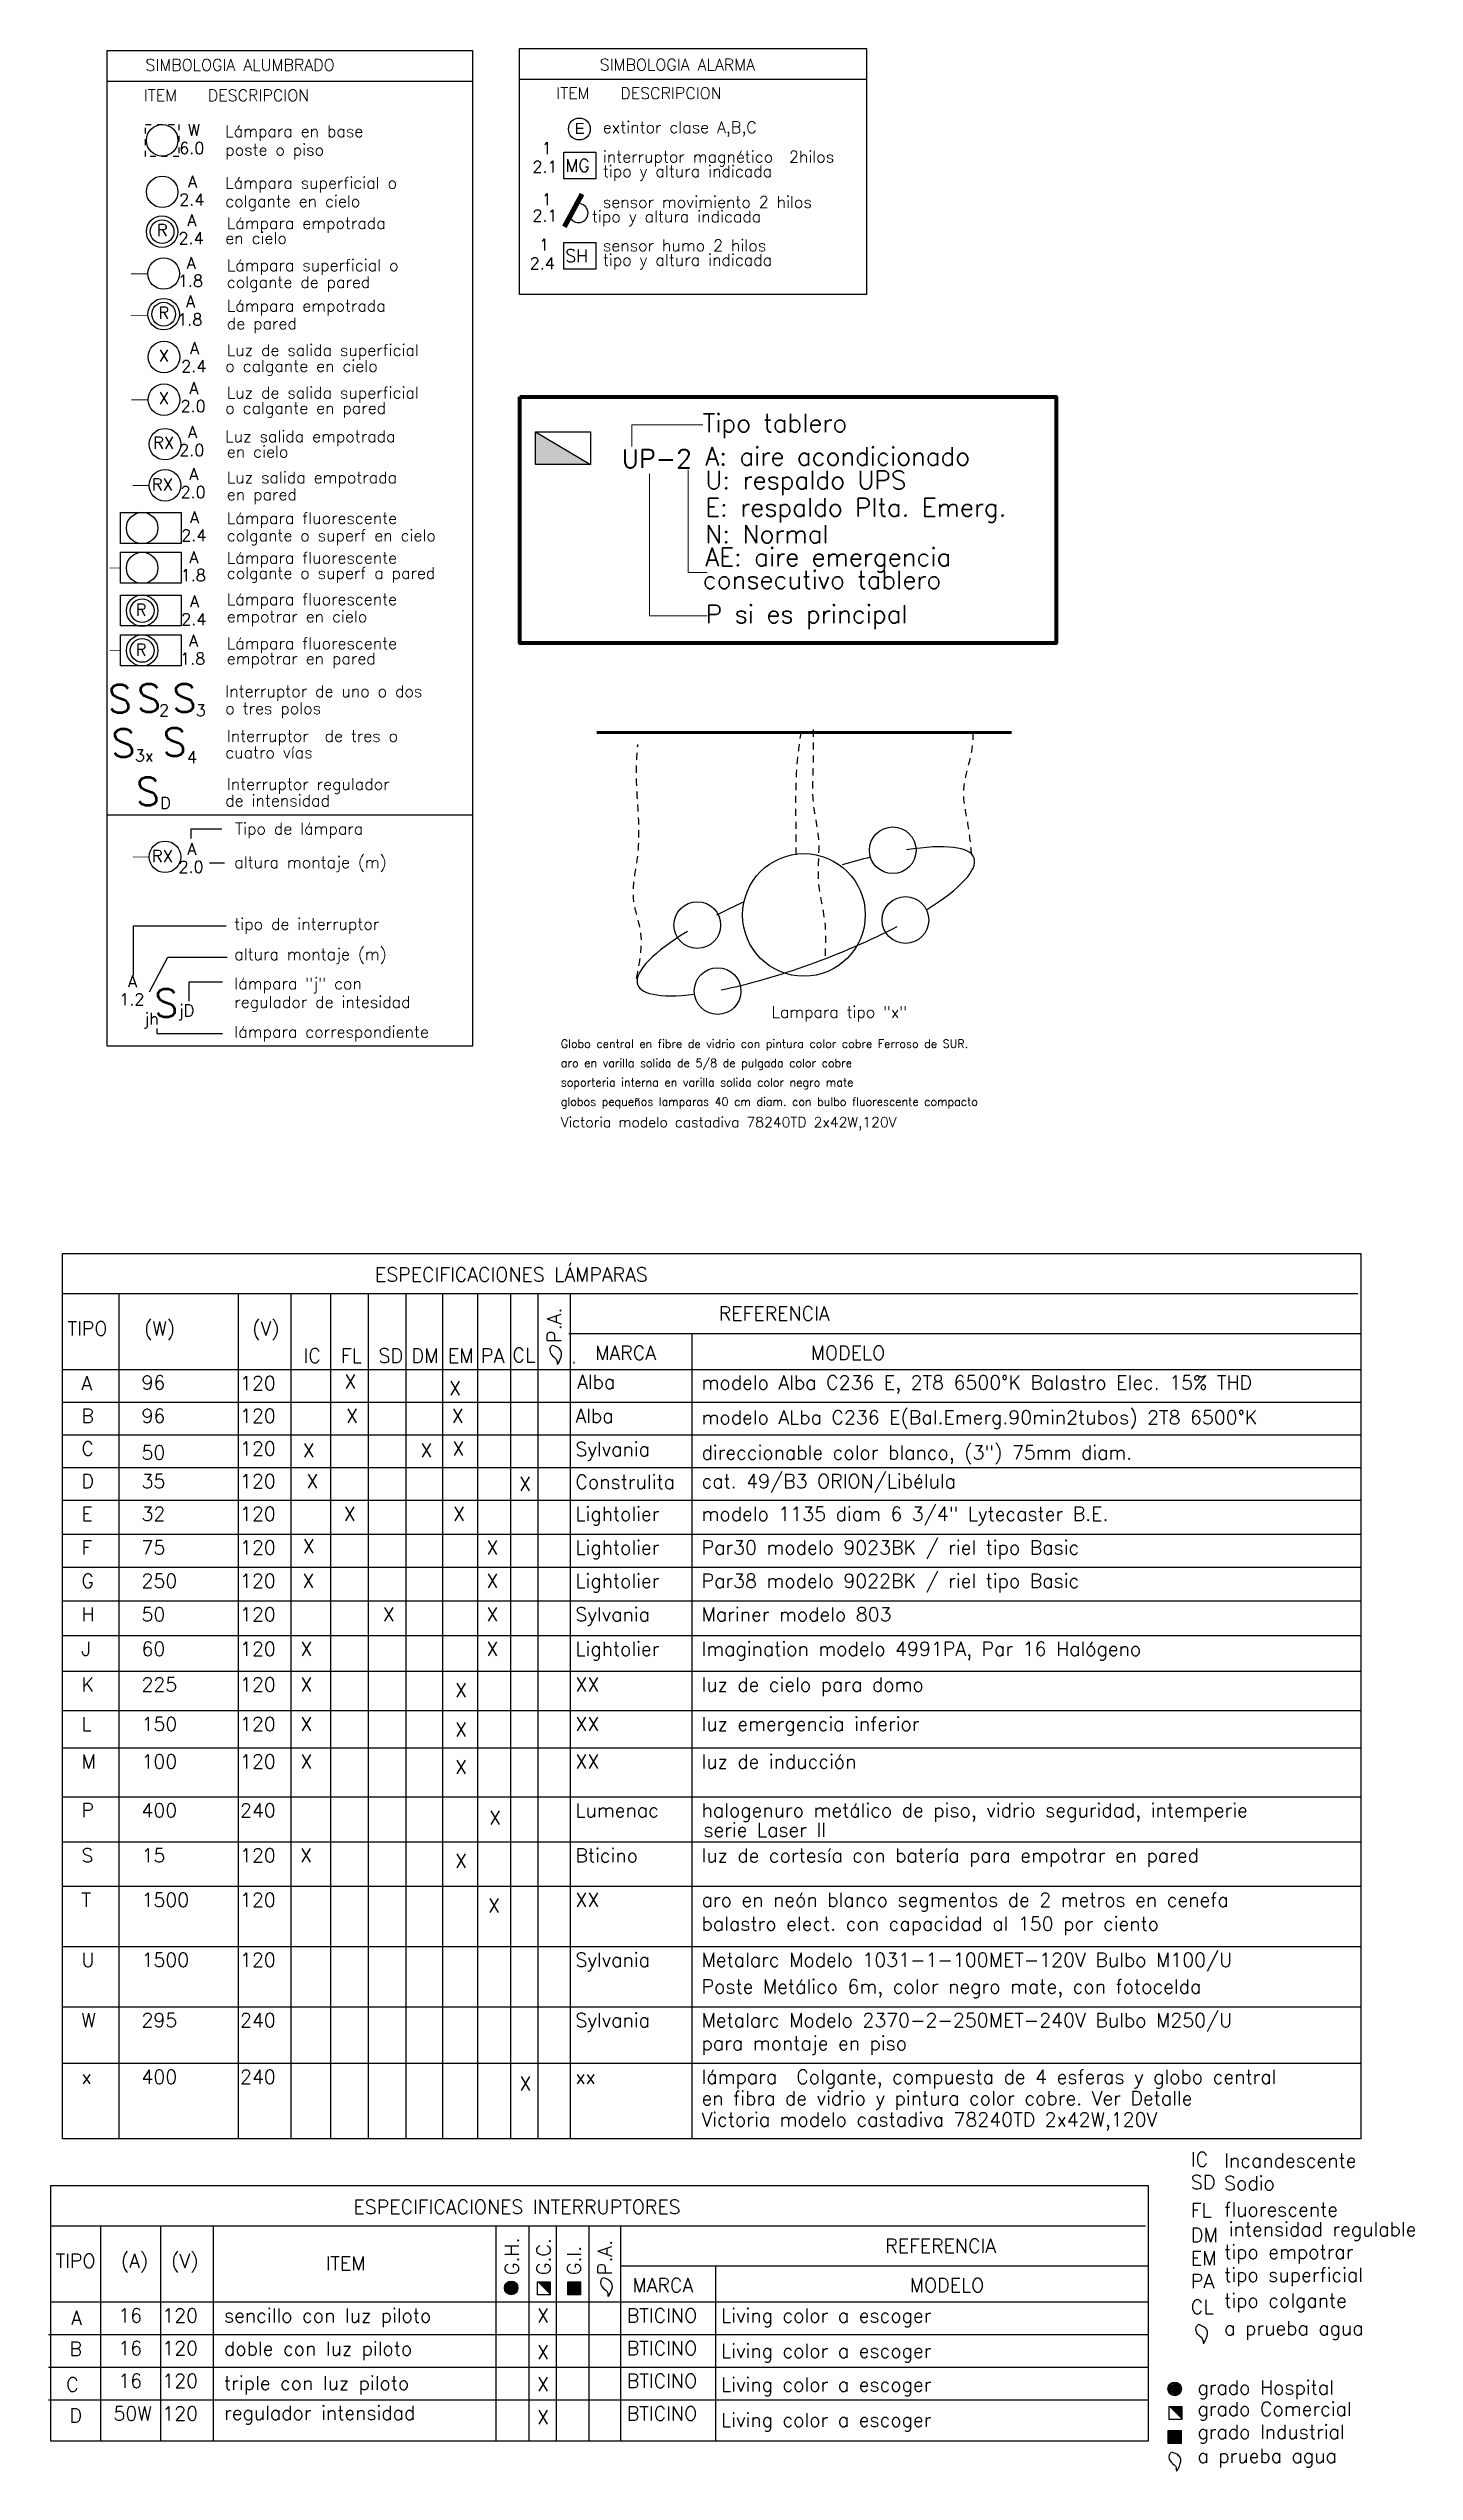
# Model space of a CAD drawing. Extents: x 630.7 to 694.4, y 620.3 to 665.5.
# Drawn here: x 630.66 to 654.4, y 620.34 to 662.44 of the extents above; entities that cross this region are included whole.
import ezdxf

# ---------------------------------------------------------------- set-up
doc = ezdxf.new("R2010")
doc.units = 0
doc.header["$LTSCALE"] = 0.5
doc.header["$MEASUREMENT"] = 0
doc.linetypes.add('DASHED2', pattern=[0.375, 0.25, -0.125])
doc.linetypes.add('HIDDEN2', pattern=[0.1875, 0.125, -0.0625])
for name, color, linetype in [('ALUMBRADO', 3, 'CONTINUOUS'), ('SEÑALES', 4, 'CONTINUOUS'), ('TOMAS', 4, 'HIDDEN2'), ('tuberia_alumbrado', 3, 'DASHED2'), ('UNIFILAR', 1, 'CONTINUOUS')]:
    doc.layers.add(name, color=color, linetype=linetype)
doc.styles.add('romans', font='romans.shx')

msp = doc.modelspace()

# ---------------------------------------------------------------- texts
at = {"layer": 'ALUMBRADO', "color": 3, "style": 'romans'}
for s, height, p in [('SIMBOLOGIA ALUMBRADO', 0.20128, (632.345, 662.055)), ('ITEM', 0.2013, (632.316, 661.526)), ('DESCRIPCION', 0.20128, (633.428, 661.526)), ('Lámpara en base', 0.20128, (633.731, 660.902)), ('poste o piso', 0.20128, (633.731, 660.581)), ('Lámpara superficial o ', 0.20128, (633.731, 660.006)), ('colgante en cielo', 0.20128, (633.731, 659.686)), ('R', 0.208, (632.542, 659.178)), ('Lámpara empotrada', 0.20128, (633.758, 659.305)), ('en cielo', 0.2013, (633.731, 659.045)), ('Lámpara superficial o', 0.20128, (633.758, 658.574)), ('colgante de pared', 0.20128, (633.758, 658.28)), ('Lámpara empotrada ', 0.20128, (633.758, 657.87)), ('R', 0.208, (632.568, 657.744)), ('de pared', 0.2013, (633.758, 657.562)), ('Luz de salida superficial', 0.20128, (633.758, 657.098)), ('X', 0.208, (632.575, 656.999)), ('o calgante en cielo', 0.20128, (633.731, 656.823)), ('X', 0.208, (632.575, 656.259)), ('Luz de salida superficial', 0.20128, (633.758, 656.359)), ('o calgante en pared', 0.20128, (633.731, 656.093)), ('RX', 0.2076, (632.478, 655.486)), ('Luz salida empotrada ', 0.20128, (633.731, 655.6)), ('en cielo', 0.2013, (633.758, 655.334)), ('RX', 0.2076, (632.456, 654.76)), ('en pared', 0.2013, (633.758, 654.591)), ('Luz salida empotrada ', 0.20128, (633.758, 654.885)), ('Lámpara fluorescente', 0.20128, (633.758, 654.179)), ('colgante o superf en cielo', 0.20128, (633.758, 653.879)), ('Lámpara fluorescente', 0.20128, (633.758, 653.49)), ('colgante o superf a pared', 0.20128, (633.758, 653.226)), ('R', 0.208, (632.175, 652.582)), ('empotrar en cielo', 0.20128, (633.758, 652.47)), ('Lámpara fluorescente', 0.20128, (633.758, 652.77)), ('Lámpara fluorescente', 0.20128, (633.758, 652.004)), ('R', 0.208, (632.175, 651.89)), ('empotrar en pared', 0.20128, (633.758, 651.74)), ('Interruptor de uno o dos ', 0.20128, (633.731, 651.172)), ('o tres polos', 0.20128, (633.731, 650.874)), ('Interruptor  de tres o ', 0.20128, (633.758, 650.395)), ('cuatro vías', 0.20128, (633.731, 650.108)), ('Interruptor regulador', 0.20128, (633.758, 649.559)), ('de intensidad', 0.20128, (633.731, 649.272)), ('Tipo de lámpara', 0.20128, (633.903, 648.784)), ('RX', 0.2076, (632.456, 648.305)), ('altura montaje (m)', 0.20128, (633.888, 648.2)), ('tipo de interruptor', 0.20128, (633.888, 647.127)), ('altura montaje (m)', 0.20128, (633.888, 646.602)), ('lámpara "j" con ', 0.20128, (633.888, 646.094)), ('regulador de intesidad', 0.20128, (633.888, 645.773)), ('lámpara correspondiente', 0.20128, (633.888, 645.254)), ('Lampara tipo "x"', 0.2, (643.225, 645.6)), ('Globo central en fibre de vidrio con pintura color cobre Ferroso de SUR.', 0.14138, (639.563, 645.077)), ('aro en varilla solida de 5/8 de pulgada color cobre', 0.14138, (639.563, 644.742)), ('soporteria interna en varilla solida color negro mate', 0.14138, (639.563, 644.406)), ('globos pequeños lamparas 40 cm diam. con bulbo fluorescente compacto', 0.14138, (639.563, 644.07)), ('ESPECIFICACIONES LÁMPARAS', 0.24153, (636.332, 641.018)), ('ESPECIFICACIONES INTERRUPTORES', 0.24153, (635.96, 624.819))]:
    msp.add_text(s, height=height, dxfattribs=at).set_placement(p)
at = {"layer": 'ALUMBRADO', "color": 5, "style": 'romans'}
for p in [(631.689, 650.898), (632.197, 650.911), (632.812, 650.911), (631.752, 650.125), (632.641, 650.145), (632.176, 649.289), (632.497, 645.607)]:
    msp.add_text('S', height=0.486, dxfattribs=at).set_placement(p)
at = {"layer": 'SEÑALES', "color": 3, "style": 'romans'}
for s, height, p in [('SIMBOLOGIA ALARMA', 0.20128, (640.239, 662.058)), ('ITEM', 0.2013, (639.484, 661.563)), ('DESCRIPCION', 0.20128, (640.597, 661.563)), ('extintor clase A,B,C', 0.20128, (640.293, 660.971)), ('interruptor magnético  2hilos', 0.20128, (640.293, 660.459)), ('tipo y altura indicada', 0.20128, (640.293, 660.207)), ('sensor movimiento 2 hilos', 0.20128, (640.293, 659.673)), ('tipo y altura indicada', 0.20128, (640.104, 659.42)), ('sensor humo 2 hilos', 0.20128, (640.293, 658.918)), ('tipo y altura indicada', 0.20128, (640.293, 658.666))]:
    msp.add_text(s, height=height, dxfattribs=at).set_placement(p)
at = {"layer": 'SEÑALES'}
msp.add_text('E', height=0.192, dxfattribs=at).set_placement((639.804, 660.956))
at = {"layer": 'SEÑALES', "style": 'romans'}
for s, p in [('MG', (639.64, 660.298)), ('SH', (639.64, 658.73))]:
    msp.add_text(s, height=0.2201, dxfattribs=at).set_placement(p)
at = {"layer": 'TOMAS', "color": 3, "style": 'romans'}
for s, height, p in [('W', 0.204, (633.082, 660.921)), ('6.0', 0.2044, (632.93, 660.608)), ('1', 0.204, (639.23, 660.607)), ('A', 0.204, (633.082, 660.025)), ('2.1', 0.2044, (639.067, 660.283)), ('2.4', 0.2044, (632.93, 659.713)), ('1', 0.204, (639.23, 659.717)), ('A', 0.204, (633.071, 659.354)), ('2.1', 0.2044, (639.067, 659.434)), ('2.4', 0.2044, (632.919, 659.042)), ('1', 0.204, (639.184, 658.929)), ('1.8', 0.2044, (632.907, 658.301)), ('A', 0.204, (633.059, 658.613)), ('2.4', 0.2044, (639.021, 658.605)), ('A', 0.204, (633.047, 657.942)), ('1.8', 0.2044, (632.896, 657.629)), ('A', 0.204, (633.117, 657.131)), ('2.4', 0.2044, (632.965, 656.819)), ('A', 0.204, (633.105, 656.437)), ('2.0', 0.2044, (632.953, 656.125)), ('2.0', 0.2044, (632.93, 655.361)), ('A', 0.204, (633.082, 655.673)), ('A', 0.204, (633.105, 654.944)), ('2.0', 0.2044, (632.953, 654.631)), ('A', 0.204, (633.117, 654.191)), ('2.4', 0.2044, (632.965, 653.879)), ('A', 0.204, (633.107, 653.499)), ('1.8', 0.2044, (632.956, 653.187)), ('2.4', 0.2044, (632.965, 652.42)), ('A', 0.204, (633.117, 652.732)), ('A', 0.204, (633.098, 652.049)), ('1.8', 0.2044, (632.946, 651.737)), ('2', 0.204, (632.581, 650.839)), ('3', 0.204, (633.218, 650.839)), ('3x', 0.2044, (632.16, 650.053)), ('4', 0.204, (633.068, 650.025)), ('D', 0.204, (632.6, 649.23)), ('A', 0.204, (633.07, 648.429)), ('2.0', 0.2044, (632.918, 648.117)), ('A', 0.204, (632.041, 646.128)), ('1.2', 0.2044, (631.889, 645.816)), ('jh', 0.2044, (632.321, 645.482)), ('jD', 0.2044, (632.92, 645.623))]:
    msp.add_text(s, height=height, dxfattribs=at).set_placement(p)
at = {"layer": 'UNIFILAR', "color": 7, "style": 'romans'}
for s, p in [('Tipo tablero ', (642.031, 655.775)), ('consecutivo tablero ', (642.031, 653.052)), ('P si es principal', (642.083, 652.455))]:
    msp.add_text(s, height=0.31479, dxfattribs=at).set_placement(p)
at = {"layer": 'UNIFILAR', "color": 3, "style": 'romans'}
for s, height, p in [('UP-2', 0.3197, (640.621, 655.155)), ('Victoria modelo castadiva 78240TD 2x42W,120V', 0.17802, (639.561, 643.696)), ('REFERENCIA', 0.2415, (642.307, 640.34)), ('TIPO', 0.2415, (630.99, 640.079)), ('(W)', 0.2415, (632.319, 640.079)), ('(V)', 0.2415, (634.197, 640.079)), ('IC', 0.2453, (635.089, 639.605)), ('FL', 0.2453, (635.738, 639.605)), ('SD', 0.2453, (636.391, 639.605)), ('DM', 0.2453, (636.965, 639.605)), ('EM', 0.2453, (637.597, 639.605)), ('PA', 0.2453, (638.171, 639.605)), ('CL', 0.2453, (638.72, 639.616)), ('MARCA', 0.2415, (640.16, 639.657)), ('MODELO', 0.2415, (643.905, 639.657)), ('A', 0.242, (631.231, 639.128)), ('96', 0.2415, (632.275, 639.141)), ('120', 0.2415, (633.988, 639.128)), ('X', 0.242, (635.801, 639.157)), ('X', 0.242, (637.622, 639.044)), ('Alba', 0.2415, (639.845, 639.154)), ('modelo Alba C236 E, 2T8 6500°K Balastro Elec. 15% THD', 0.24153, (642.008, 639.141)), ('B', 0.242, (631.231, 638.561)), ('96', 0.2415, (632.275, 638.561)), ('120', 0.2415, (633.988, 638.561)), ('X', 0.242, (635.83, 638.561)), ('X', 0.242, (637.665, 638.561)), ('Alba', 0.2415, (639.816, 638.561)), ('modelo ALba C236 E(Bal.Emerg.90min2tubos) 2T8 6500°K', 0.24153, (642.008, 638.535)), ('C', 0.242, (631.231, 637.993)), ('50', 0.2415, (632.275, 637.923)), ('120', 0.2415, (633.988, 637.993)), ('X', 0.242, (635.075, 637.962)), ('X', 0.242, (637.12, 637.962)), ('X', 0.242, (637.676, 637.993)), ('Sylvania', 0.2415, (639.816, 637.981)), ('direccionable color blanco, (3") 75mm diam.', 0.24153, (642.008, 637.923)), ('D', 0.242, (631.231, 637.426)), ('35', 0.2415, (632.275, 637.426)), ('120', 0.2415, (633.988, 637.426)), ('X', 0.242, (635.14, 637.426)), ('X', 0.242, (638.838, 637.381)), ('Construlita', 0.24153, (639.816, 637.413)), ('cat. 49/B3 ORION/Libélula', 0.24153, (642.008, 637.426)), ('E', 0.242, (631.231, 636.859)), ('32', 0.2415, (632.275, 636.859)), ('120', 0.2415, (633.988, 636.859)), ('X', 0.242, (635.791, 636.859)), ('X', 0.242, (637.689, 636.859)), ('Lightolier', 0.2415, (639.816, 636.859)), ('modelo 1135 diam 6 3/4" Lytecaster B.E.', 0.24153, (642.008, 636.859)), ('F', 0.242, (631.231, 636.273)), ('75', 0.2415, (632.275, 636.273)), ('120', 0.2415, (633.988, 636.273)), ('X', 0.242, (635.078, 636.295)), ('X', 0.242, (638.268, 636.273)), ('Lightolier', 0.2415, (639.816, 636.273)), ('Par30 modelo 9023BK / riel tipo Basic', 0.24153, (642.008, 636.273)), ('G', 0.242, (631.231, 635.694)), ('250', 0.2415, (632.275, 635.694)), ('120', 0.2415, (633.988, 635.694)), ('X', 0.242, (635.069, 635.694)), ('X', 0.242, (638.268, 635.694)), ('Lightolier', 0.2415, (639.816, 635.694)), ('Par38 modelo 9022BK / riel tipo Basic', 0.24153, (642.008, 635.694)), ('H', 0.242, (631.231, 635.112)), ('50', 0.2415, (632.275, 635.112)), ('120', 0.2415, (633.988, 635.112)), ('X', 0.242, (636.468, 635.112)), ('X', 0.242, (638.268, 635.112)), ('Sylvania', 0.2415, (639.816, 635.112)), ('Mariner modelo 803', 0.24153, (642.008, 635.112)), ('J', 0.242, (631.231, 634.511)), ('60', 0.2415, (632.275, 634.511)), ('120', 0.2415, (633.988, 634.511)), ('X', 0.242, (635.036, 634.511)), ('X', 0.242, (638.268, 634.511)), ('Lightolier', 0.2415, (639.816, 634.511)), ('Imagination modelo 4991PA, Par 16 Halógeno', 0.24153, (642.008, 634.511)), ('K', 0.242, (631.231, 633.892)), ('225', 0.2415, (632.275, 633.892)), ('120', 0.2415, (633.988, 633.892)), ('X', 0.242, (635.036, 633.892)), ('XX', 0.2415, (639.816, 633.892)), ('luz de cielo para domo', 0.24153, (642.008, 633.892)), ('X', 0.242, (637.726, 633.795)), ('L', 0.242, (631.231, 633.207)), ('150', 0.2415, (632.275, 633.207)), ('120', 0.2415, (633.988, 633.207)), ('X', 0.242, (635.036, 633.207)), ('X', 0.242, (637.726, 633.11)), ('XX', 0.2415, (639.816, 633.207)), ('luz emergencia inferior', 0.24153, (642.008, 633.207)), ('luz de inducción', 0.24153, (642.008, 632.556)), ('M', 0.242, (631.231, 632.556)), ('100', 0.2415, (632.275, 632.556)), ('120', 0.2415, (633.988, 632.556)), ('X', 0.242, (635.036, 632.556)), ('X', 0.242, (637.726, 632.459)), ('XX', 0.2415, (639.816, 632.556)), ('P', 0.242, (631.231, 631.707)), ('400', 0.2415, (632.275, 631.707)), ('240', 0.2415, (633.988, 631.707)), ('X', 0.242, (638.314, 631.579)), ('Lumenac', 0.2415, (639.816, 631.707)), ('halogenuro metálico de piso, vidrio seguridad, intemperie', 0.24153, (642.008, 631.707)), ('serie Laser II', 0.24153, (642.039, 631.366)), ('S', 0.242, (631.231, 630.924)), ('15', 0.2415, (632.275, 630.924)), ('120', 0.2415, (633.988, 630.924)), ('X', 0.242, (635.029, 630.924)), ('Bticino', 0.2415, (639.816, 630.924)), ('luz de cortesía con batería para empotrar en pared', 0.24153, (642.008, 630.924)), ('X', 0.242, (637.726, 630.827)), ('T', 0.242, (631.231, 630.151)), ('1500', 0.2415, (632.275, 630.151)), ('120', 0.2415, (633.988, 630.151)), ('X', 0.242, (638.298, 630.054)), ('XX', 0.2415, (639.816, 630.151)), ('aro en neón blanco segmentos de 2 metros en cenefa', 0.24153, (642.008, 630.151)), ('balastro elect. con capacidad al 150 por ciento', 0.24153, (642.008, 629.737)), ('U', 0.242, (631.231, 629.107)), ('1500', 0.2415, (632.275, 629.107)), ('120', 0.2415, (633.988, 629.107)), ('Sylvania', 0.2415, (639.816, 629.107)), ('Metalarc Modelo 1031-1-100MET-120V Bulbo M100/U', 0.24153, (642.008, 629.107)), ('Poste Metálico 6m, color negro mate, con fotocelda', 0.24153, (642.008, 628.645)), ('W', 0.242, (631.231, 628.06)), ('295', 0.2415, (632.275, 628.06)), ('240', 0.2415, (633.988, 628.06)), ('Sylvania', 0.2415, (639.816, 628.06)), ('Metalarc Modelo 2370-2-250MET-240V Bulbo M250/U', 0.24153, (642.008, 628.06)), ('para montaje en piso', 0.24153, (642.008, 627.659)), ('x', 0.242, (631.231, 627.076)), ('400', 0.2415, (632.275, 627.076)), ('240', 0.2415, (633.988, 627.076)), ('X', 0.242, (638.84, 626.959)), ('xx', 0.2415, (639.816, 627.076)), ('en fibra de vidrio y pintura color cobre. Ver Detalle', 0.24153, (642.008, 626.705)), ('lámpara  Colgante, compuesta de 4 esferas y globo central', 0.24153, (642.008, 627.076)), ('Victoria modelo castadiva 78240TD 2x42W,120V', 0.24153, (642.008, 626.334)), ('IC', 0.2453, (650.508, 625.64)), ('Incandescente', 0.24153, (651.09, 625.624)), ('SD', 0.2453, (650.508, 625.244)), ('Sodio', 0.2415, (651.09, 625.228)), ('FL', 0.2453, (650.508, 624.756)), ('fluorescente', 0.24153, (651.09, 624.77)), ('REFERENCIA', 0.2415, (645.2, 624.141)), ('DM', 0.2453, (650.508, 624.326)), ('intensidad regulable', 0.24153, (651.169, 624.428)), ('TIPO', 0.2415, (630.783, 623.88)), ('(A)', 0.2415, (631.915, 623.88)), ('(V)', 0.2415, (632.788, 623.88)), ('ITEM', 0.2415, (635.475, 623.836)), ('EM', 0.2453, (650.508, 623.924)), ('tipo empotrar', 0.24153, (651.09, 624.036)), ('MARCA', 0.2415, (640.806, 623.458)), ('MODELO', 0.2415, (645.626, 623.458)), ('PA', 0.2453, (650.508, 623.522)), ('tipo superficial', 0.24153, (651.09, 623.637)), ('A', 0.242, (631.052, 622.886)), ('16', 0.2415, (631.871, 622.929)), ('120', 0.2415, (632.637, 622.929)), ('sencillo con luz piloto', 0.24153, (633.709, 622.929)), ('X', 0.242, (639.151, 622.929)), ('BTICINO', 0.2415, (640.71, 622.929)), ('Living color a escoger', 0.24153, (642.348, 622.929)), ('CL', 0.2453, (650.508, 623.076)), ('tipo colgante', 0.24153, (651.09, 623.19)), ('a prueba agua', 0.24153, (651.09, 622.707)), ('B', 0.242, (631.024, 622.349)), ('16', 0.2415, (631.871, 622.362)), ('120', 0.2415, (632.637, 622.362)), ('doble con luz piloto', 0.24153, (633.709, 622.353)), ('X', 0.242, (639.151, 622.293)), ('BTICINO', 0.2415, (640.71, 622.362)), ('Living color a escoger', 0.24153, (642.348, 622.315)), ('C', 0.242, (630.967, 621.728)), ('16', 0.2415, (631.871, 621.794)), ('120', 0.2415, (632.637, 621.794)), ('triple con luz piloto', 0.24153, (633.709, 621.756)), ('X', 0.242, (639.151, 621.736)), ('BTICINO', 0.2415, (640.71, 621.794)), ('Living color a escoger', 0.24153, (642.348, 621.728)), ('grado Hospital', 0.24153, (650.625, 621.679)), ('50W', 0.2415, (631.789, 621.227)), ('120', 0.2415, (632.637, 621.227)), ('regulador intensidad', 0.24153, (633.709, 621.239)), ('BTICINO', 0.2415, (640.71, 621.227)), ('grado Comercial', 0.24153, (650.625, 621.305)), ('D', 0.242, (631.024, 621.191)), ('X', 0.242, (639.151, 621.16)), ('Living color a escoger', 0.24153, (642.348, 621.114)), ('grado Industrial', 0.24153, (650.625, 620.906)), ('a prueba agua', 0.24153, (650.625, 620.49))]:
    msp.add_text(s, height=height, dxfattribs=at).set_placement(p)
at = {"layer": 'UNIFILAR', "color": 5, "style": 'romans'}
for s, height, p in [('A: aire acondicionado', 0.31479, (642.073, 655.197)), ('U: respaldo UPS', 0.31479, (642.073, 654.785)), ('E: respaldo Plta. Emerg.', 0.31479, (642.073, 654.31)), ('N: Normal', 0.3148, (642.073, 653.846)), ('AE: aire emergencia', 0.31479, (642.073, 653.447))]:
    msp.add_text(s, height=height, dxfattribs=at).set_placement(p)
at = {"layer": 'UNIFILAR', "color": 3, "style": 'romans'}
for s, p in [('P.A.', (639.567, 639.951)), ('G.H.', (638.831, 623.752)), ('G.C.', (639.384, 623.752)), ('G.I.', (639.912, 623.752)), ('P.A.', (640.448, 623.752))]:
    msp.add_text(s, height=0.2415, rotation=90, dxfattribs=at).set_placement(p)

# ---------------------------------------------------------------- linework, layer by layer
at = {"layer": 'ALUMBRADO', "color": 5}
for p, q in [((631.677, 661.87), (638.03, 661.87)), ((631.67, 649.127), (638.022, 649.127))]:
    msp.add_line(p, q, dxfattribs=at)
at = {"layer": 'ALUMBRADO'}
for p, q in [((633.136, 648.715), (633.136, 648.883)), ((633.136, 648.883), (633.67, 648.883)), ((633.456, 648.288), (633.716, 648.288)), ((632.134, 647.194), (633.745, 647.194)), ((632.134, 646.333), (632.134, 647.194)), ((632.415, 646.052), (632.734, 646.651)), ((632.734, 646.651), (633.764, 646.651)), ((633.105, 646.223), (633.685, 646.223)), ((633.105, 645.888), (633.105, 646.223)), ((632.54, 645.415), (632.54, 645.323)), ((632.54, 645.323), (633.685, 645.323))]:
    msp.add_line(p, q, dxfattribs=at)
at = {"layer": 'ALUMBRADO', "color": 4}
msp.add_lwpolyline([(631.677, 662.404), (638.03, 662.404), (638.03, 645.103), (631.677, 645.103)], close=True, dxfattribs=at)
at = {"layer": 'ALUMBRADO'}
for points, const_width in [([(639.931, 659.911), (639.624, 659.342)], 0.0876), ([(632.39, 658.527), (632.095, 658.527)], 0.0157), ([(632.384, 657.799), (632.089, 657.799)], 0.0157), ([(632.396, 656.335), (632.101, 656.335)], 0.0157), ([(632.415, 654.847), (632.119, 654.847)], 0.0157), ([(631.912, 653.413), (631.722, 653.413)], 0.0157), ([(631.912, 651.978), (631.722, 651.978)], 0.0157), ([(632.415, 648.392), (632.119, 648.392)], 0.0157)]:
    msp.add_lwpolyline(points, dxfattribs=dict(at, const_width=const_width))
for points in [[(631.912, 654.378), (632.963, 654.378), (632.963, 653.84), (631.912, 653.84)], [(631.912, 653.687), (632.963, 653.687), (632.963, 653.149), (631.912, 653.149)], [(631.912, 652.944), (632.963, 652.944), (632.963, 652.406), (631.912, 652.406)], [(631.912, 652.252), (632.963, 652.252), (632.963, 651.714), (631.912, 651.714)]]:
    msp.add_lwpolyline(points, close=True, dxfattribs=at)
for centre, radius in [((632.635, 660.845), 0.274), ((632.635, 659.95), 0.274), ((632.634, 659.258), 0.274), ((632.634, 659.258), 0.206), ((632.66, 658.53), 0.274), ((632.66, 657.824), 0.274), ((632.66, 657.824), 0.206), ((632.667, 657.079), 0.274), ((632.667, 656.339), 0.274), ((632.685, 655.565), 0.274), ((632.685, 654.85), 0.274), ((632.287, 654.107), 0.274), ((632.287, 653.416), 0.274), ((632.287, 652.673), 0.274), ((632.287, 652.673), 0.206), ((632.287, 651.981), 0.274), ((632.287, 651.981), 0.206), ((632.685, 648.395), 0.274)]:
    msp.add_circle(centre, radius, dxfattribs=at)
msp.add_arc((639.871, 659.579), 0.164, 202.0969, 81.2238, dxfattribs=at)
at = {"layer": 'SEÑALES', "color": 6}
msp.add_line((638.846, 661.907), (644.876, 661.907), dxfattribs=at)
at = {"layer": 'SEÑALES', "color": 4}
msp.add_lwpolyline([(638.846, 662.441), (644.876, 662.441), (644.876, 658.165), (638.846, 658.165)], close=True, dxfattribs=at)
at = {"layer": 'SEÑALES', "color": 6}
for points in [[(639.616, 660.639), (640.171, 660.639), (640.171, 660.175), (639.616, 660.175)], [(639.616, 659.071), (640.171, 659.071), (640.171, 658.607), (639.616, 658.607)]]:
    msp.add_lwpolyline(points, close=True, dxfattribs=at)
msp.add_circle((639.885, 661.041), 0.19, dxfattribs=at)
at = {"layer": 'TOMAS'}
msp.add_lwpolyline([(632.346, 661.122), (632.924, 661.122), (632.924, 660.563), (632.346, 660.563)], close=True, dxfattribs=at)
at = {"layer": 'tuberia_alumbrado', "color": 4, "const_width": 0.05}
msp.add_lwpolyline([(640.184, 650.555), (647.395, 650.555)], dxfattribs=at)
at = {"layer": 'tuberia_alumbrado', "linetype": 'Continuous'}
for centre in [(645.331, 648.509), (641.934, 647.209), (645.551, 647.297), (642.287, 646.063)]:
    msp.add_circle(centre, 0.406, dxfattribs=at)
at = {"layer": 'tuberia_alumbrado', "color": 4, "linetype": 'Continuous'}
msp.add_circle((643.787, 647.385), 1.066, dxfattribs=at)
at = {"layer": 'tuberia_alumbrado', "color": 3, "linetype": 'Continuous'}
for start_param, end_param in [(10.515165, 10.690483), (8.562542, 10.269686), (4.999748, 5.182473), (7.24021, 8.337377), (5.402971, 7.045848)]:
    msp.add_ellipse((643.82, 647.275), major_axis=(-2.922, -1.102), ratio=0.232897, start_param=start_param, end_param=end_param, dxfattribs=at)
at = {"layer": 'tuberia_alumbrado', "color": 4}
for points in [[(643.651, 648.431), (643.651, 648.87), (643.651, 649.632), (643.674, 650.047), (643.743, 650.579)], [(644.159, 646.675), (644.159, 647.207), (644.044, 647.969), (644.044, 648.708), (643.951, 649.355), (643.951, 649.955), (643.951, 650.325), (643.951, 650.625)], [(646.702, 648.431), (646.632, 649.008), (646.563, 649.516), (646.725, 650.394), (646.725, 650.579)], [(640.877, 646.283), (640.947, 647.114), (640.831, 647.622), (640.901, 648.431), (640.901, 649.285), (640.877, 649.932), (640.901, 650.348)]]:
    msp.add_spline(points, degree=3, dxfattribs=at)
at = {"layer": 'UNIFILAR', "color": 4}
for p, q in [((639.12, 655.777), (640.076, 655.212)), ((653.415, 640.8), (630.895, 640.8))]:
    msp.add_line(p, q, dxfattribs=at)
at = {"layer": 'UNIFILAR', "lineweight": 15}
for p, q in [((640.794, 655.522), (640.794, 655.903)), ((640.794, 655.903), (642.032, 655.903)), ((641.774, 655.12), (641.774, 653.336)), ((641.104, 652.583), (641.104, 655.048)), ((641.774, 653.336), (642.104, 653.336)), ((642.104, 652.583), (641.104, 652.583))]:
    msp.add_line(p, q, dxfattribs=at)
at = {"layer": 'UNIFILAR', "color": 5}
for p, q in [((631.882, 640.8), (631.882, 626.118)), ((633.958, 640.8), (633.958, 626.118)), ((634.869, 640.8), (634.869, 626.118)), ((635.56, 640.8), (635.56, 626.118)), ((636.214, 640.8), (636.214, 626.118)), ((636.867, 640.8), (636.867, 626.118)), ((637.504, 640.8), (637.504, 626.118)), ((638.112, 640.8), (638.112, 626.118)), ((638.685, 640.8), (638.685, 626.118)), ((639.163, 640.8), (639.163, 626.118)), ((639.727, 640.8), (639.727, 626.118)), ((653.463, 640.104), (639.704, 640.104)), ((641.838, 640.104), (641.838, 626.118)), ((653.463, 639.479), (630.905, 639.479)), ((653.463, 638.911), (630.905, 638.911)), ((653.463, 638.344), (630.905, 638.344)), ((653.463, 637.776), (630.905, 637.776)), ((653.463, 637.209), (630.905, 637.209)), ((653.463, 636.623), (630.905, 636.623)), ((653.463, 636.044), (630.905, 636.044)), ((653.463, 635.462), (630.905, 635.462)), ((653.463, 634.861), (630.905, 634.861)), ((653.463, 634.242), (630.905, 634.242)), ((653.463, 633.558), (630.905, 633.558)), ((653.463, 632.906), (630.905, 632.906)), ((653.463, 632.057), (630.905, 632.057)), ((653.463, 631.274), (630.905, 631.274)), ((653.463, 630.501), (630.905, 630.501)), ((653.463, 629.457), (630.905, 629.457)), ((653.463, 628.41), (630.905, 628.41)), ((653.463, 627.426), (630.905, 627.426)), ((649.721, 624.601), (630.688, 624.601)), ((631.562, 624.601), (631.562, 620.867)), ((632.607, 624.601), (632.607, 620.867)), ((633.521, 624.601), (633.521, 620.867)), ((638.432, 624.601), (638.432, 620.867)), ((639.005, 624.601), (639.005, 620.867)), ((639.483, 624.601), (639.483, 620.867)), ((640.047, 624.601), (640.047, 620.867)), ((640.598, 624.601), (640.598, 620.867)), ((649.769, 623.905), (640.598, 623.905)), ((642.251, 623.905), (642.251, 620.867)), ((649.769, 623.279), (630.698, 623.279)), ((649.769, 622.712), (630.658, 622.712)), ((649.769, 622.145), (630.658, 622.145)), ((649.769, 621.577), (630.658, 621.577))]:
    msp.add_line(p, q, dxfattribs=at)
at = {"layer": 'UNIFILAR'}
msp.add_line((639.786, 639.623), (639.786, 639.594), dxfattribs=at)
at = {"layer": 'UNIFILAR', "color": 4, "lineweight": 100}
msp.add_lwpolyline([(638.851, 656.389), (648.171, 656.389), (648.171, 652.107), (638.851, 652.107)], close=True, dxfattribs=at)
at = {"layer": 'UNIFILAR', "color": 6}
msp.add_lwpolyline([(639.12, 655.212), (639.12, 655.777), (640.076, 655.777), (640.076, 655.212)], close=True, dxfattribs=at)
at = {"layer": 'UNIFILAR', "color": 4}
for points in [[(630.905, 641.505), (653.463, 641.505), (653.463, 626.118), (630.905, 626.118)], [(630.698, 625.306), (649.769, 625.306), (649.769, 620.867), (630.698, 620.867)], [(639.155, 623.633), (639.378, 623.633), (639.378, 623.41), (639.155, 623.41)], [(639.683, 623.633), (639.906, 623.633), (639.906, 623.41), (639.683, 623.41)]]:
    msp.add_lwpolyline(points, close=True, dxfattribs=at)
at = {"layer": 'UNIFILAR', "color": 5}
for points in [[(650.134, 621.466), (650.357, 621.466), (650.357, 621.243), (650.134, 621.243)], [(650.118, 621.05), (650.341, 621.05), (650.341, 620.827), (650.118, 620.827)]]:
    msp.add_lwpolyline(points, close=True, dxfattribs=at)
at = {"layer": 'UNIFILAR', "color": 3}
for centre in [(638.7, 623.529), (650.23, 621.774)]:
    msp.add_circle(centre, 0.118, dxfattribs=at)
at = {"layer": 'UNIFILAR', "color": 4}
for points in [[(639.412, 639.904), (639.374, 639.853), (639.417, 639.725), (639.495, 639.637), (639.501, 639.581), (639.552, 639.664), (639.563, 639.814), (639.507, 639.87), (639.414, 639.906)], [(640.293, 623.705), (640.255, 623.654), (640.298, 623.526), (640.377, 623.438), (640.383, 623.382), (640.434, 623.464), (640.445, 623.615), (640.388, 623.67), (640.296, 623.707)], [(650.636, 622.889), (650.598, 622.839), (650.641, 622.711), (650.72, 622.623), (650.726, 622.567), (650.777, 622.649), (650.788, 622.8), (650.731, 622.855), (650.639, 622.892)]]:
    msp.add_spline(points, degree=3, dxfattribs=at)
at = {"layer": 'UNIFILAR'}
msp.add_spline([(650.171, 620.672), (650.133, 620.622), (650.176, 620.494), (650.254, 620.406), (650.261, 620.35), (650.311, 620.432), (650.323, 620.583), (650.266, 620.638), (650.173, 620.675)], degree=3, dxfattribs=at)
at = {"layer": 'UNIFILAR', "color": 4}
for points in [[(639.12, 655.777), (639.12, 655.212), (639.336, 655.428)], [(640.076, 655.212), (639.12, 655.777), (639.336, 655.428)], [(639.12, 655.212), (640.076, 655.212), (639.336, 655.428)], [(639.155, 623.633), (639.378, 623.633), (639.378, 623.41)], [(639.683, 623.633), (639.906, 623.633), (639.906, 623.41)], [(639.683, 623.633), (639.906, 623.41), (639.683, 623.41)], [(650.191, 621.665), (650.225, 621.659), (650.264, 621.664)], [(650.193, 621.664), (650.23, 621.67), (650.231, 621.657)], [(650.231, 621.657), (650.231, 621.657), (650.231, 621.658), (650.231, 621.665)], [(650.231, 621.658), (650.231, 621.665), (650.264, 621.662)]]:
    msp.add_solid(points, dxfattribs=at)
at = {"layer": 'UNIFILAR', "color": 3}
for points in [[(638.582, 623.53), (638.587, 623.565), (638.736, 623.64)], [(638.582, 623.531), (638.812, 623.563), (638.819, 623.529)], [(638.769, 623.624), (638.797, 623.596), (638.583, 623.53)], [(638.583, 623.53), (638.665, 623.597), (638.672, 623.561)], [(638.583, 623.531), (638.796, 623.597), (638.813, 623.564)], [(638.584, 623.529), (638.737, 623.641), (638.77, 623.623)], [(638.587, 623.562), (638.588, 623.568), (638.728, 623.632)], [(638.588, 623.566), (638.605, 623.601), (638.737, 623.641)], [(638.607, 623.602), (638.631, 623.625), (638.735, 623.64)], [(638.631, 623.625), (638.663, 623.64), (638.733, 623.641)], [(638.642, 623.63), (638.728, 623.642), (638.745, 623.62)], [(638.665, 623.641), (638.699, 623.646), (638.737, 623.64)], [(638.582, 623.534), (638.586, 623.499), (638.732, 623.419)], [(638.582, 623.533), (638.81, 623.492), (638.819, 623.526)], [(638.766, 623.434), (638.794, 623.46), (638.583, 623.534)], [(638.583, 623.534), (638.663, 623.464), (638.671, 623.5)], [(638.583, 623.533), (638.794, 623.46), (638.811, 623.492)], [(638.584, 623.534), (638.733, 623.417), (638.767, 623.434)], [(638.586, 623.502), (638.586, 623.496), (638.724, 623.427)], [(638.586, 623.498), (638.602, 623.462), (638.733, 623.418)], [(638.604, 623.461), (638.627, 623.438), (638.731, 623.418)], [(638.628, 623.437), (638.66, 623.421), (638.729, 623.417)], [(638.63, 623.436), (638.665, 623.423), (638.664, 623.418)], [(638.634, 623.477), (638.715, 623.44), (638.7, 623.412)], [(638.638, 623.432), (638.724, 623.417), (638.741, 623.438)], [(638.661, 623.42), (638.695, 623.414), (638.734, 623.419)], [(638.663, 623.419), (638.7, 623.425), (638.701, 623.412)], [(638.698, 623.54), (638.802, 623.537), (638.783, 623.502)], [(638.7, 623.534), (638.818, 623.529), (638.818, 623.525)], [(638.701, 623.412), (638.701, 623.412), (638.701, 623.413), (638.701, 623.42)], [(638.701, 623.413), (638.701, 623.42), (638.733, 623.417)], [(650.112, 621.775), (650.117, 621.81), (650.266, 621.885)], [(650.299, 621.869), (650.327, 621.842), (650.113, 621.775)], [(650.114, 621.775), (650.267, 621.886), (650.301, 621.869)], [(650.117, 621.807), (650.118, 621.813), (650.258, 621.877)], [(650.118, 621.811), (650.135, 621.846), (650.267, 621.886)], [(650.137, 621.847), (650.161, 621.87), (650.265, 621.885)], [(650.162, 621.87), (650.194, 621.885), (650.263, 621.886)], [(650.172, 621.875), (650.258, 621.887), (650.275, 621.865)], [(650.195, 621.886), (650.229, 621.891), (650.268, 621.885)], [(650.112, 621.776), (650.342, 621.808), (650.349, 621.774)], [(650.112, 621.779), (650.116, 621.744), (650.262, 621.664)], [(650.112, 621.778), (650.341, 621.738), (650.349, 621.771)], [(650.113, 621.775), (650.195, 621.842), (650.203, 621.806)], [(650.113, 621.776), (650.326, 621.842), (650.343, 621.809)], [(650.296, 621.679), (650.325, 621.705), (650.113, 621.779)], [(650.113, 621.778), (650.324, 621.705), (650.342, 621.737)], [(650.114, 621.779), (650.263, 621.663), (650.297, 621.679)], [(650.114, 621.779), (650.193, 621.709), (650.201, 621.745)], [(650.116, 621.747), (650.117, 621.741), (650.254, 621.672)], [(650.117, 621.743), (650.133, 621.707), (650.263, 621.663)], [(650.135, 621.706), (650.157, 621.683), (650.261, 621.663)], [(650.158, 621.682), (650.19, 621.666), (650.259, 621.662)], [(650.16, 621.681), (650.195, 621.668), (650.194, 621.663)], [(650.165, 621.722), (650.246, 621.685), (650.231, 621.657)], [(650.169, 621.677), (650.254, 621.662), (650.272, 621.683)], [(650.228, 621.785), (650.332, 621.782), (650.314, 621.747)], [(650.23, 621.779), (650.348, 621.774), (650.348, 621.77)]]:
    msp.add_solid(points, dxfattribs=at)
at = {"layer": 'UNIFILAR', "color": 5}
for points in [[(650.134, 621.466), (650.357, 621.466), (650.357, 621.243)], [(650.118, 621.05), (650.341, 621.05), (650.341, 620.827)], [(650.118, 621.05), (650.341, 620.827), (650.118, 620.827)]]:
    msp.add_solid(points, dxfattribs=at)

msp.set_redraw_order([(e.dxf.handle, doc.entitydb.next_handle()) for e in msp.query("TEXT MTEXT ATTDEF DIMENSION ARC_DIMENSION")])  # texts and dimensions are drawn at this point

doc.saveas('drawing.dxf')
